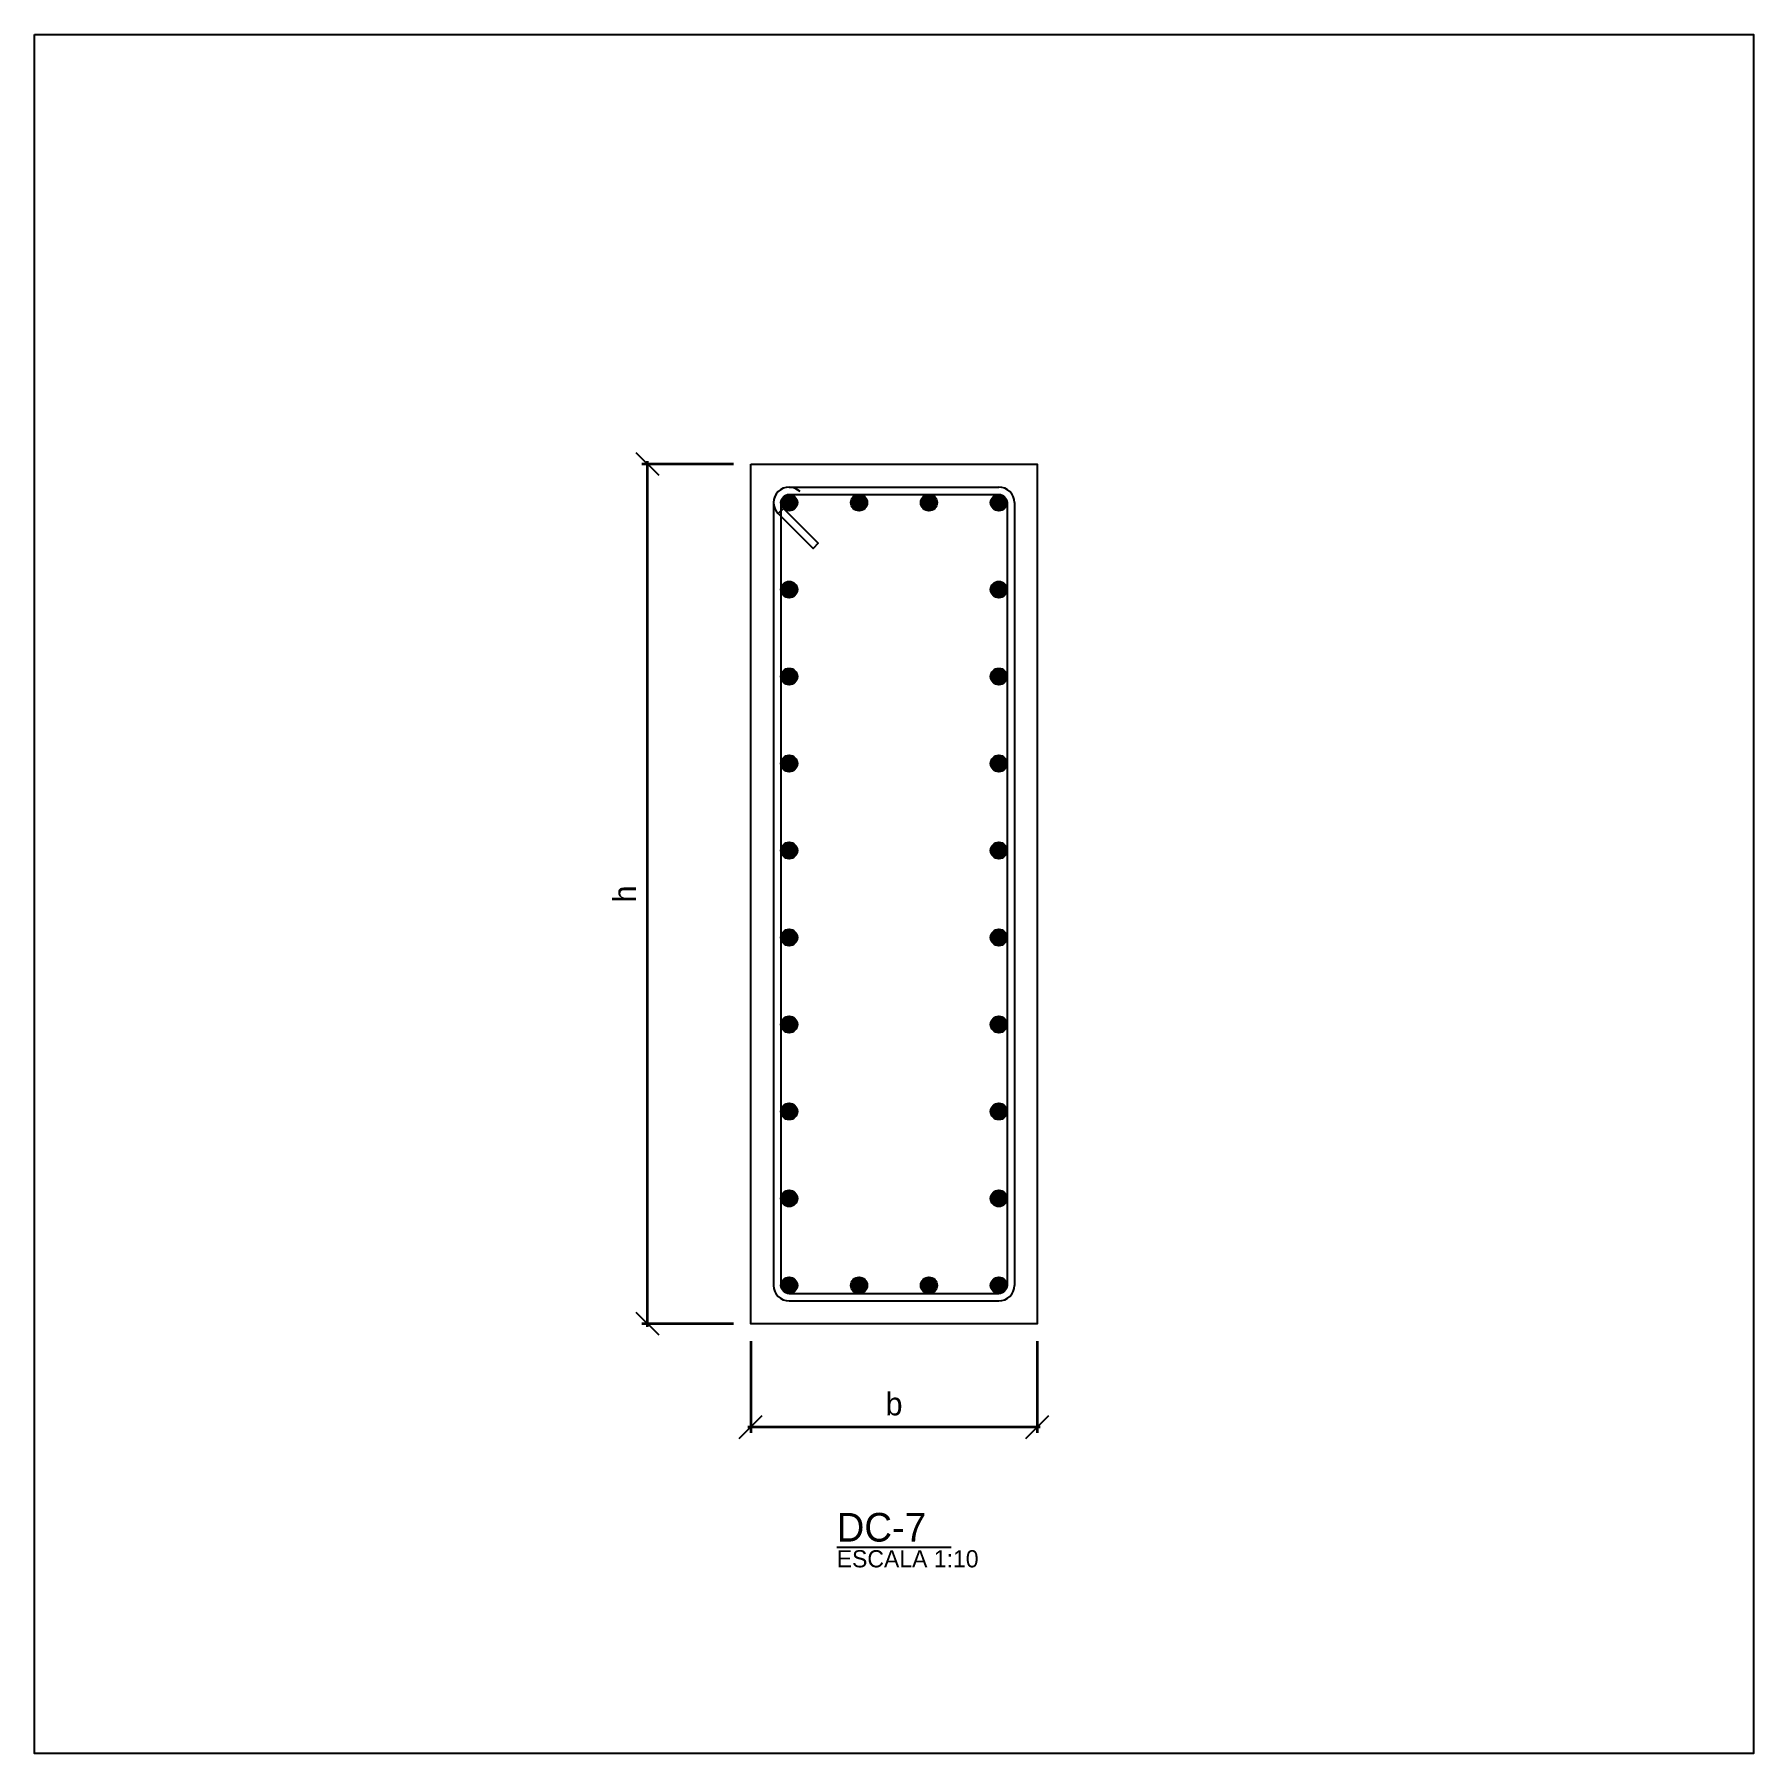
# Model space of a CAD drawing. Header units: metres. Extents: x 100 to 3100, y -41900 to 100.
# Drawn here: x 100 to 3100, y -20900 to -17900 of the extents above; entities that cross this region are included whole.
import ezdxf

# ---------------------------------------------------------------- set-up
doc = ezdxf.new("R2010")
doc.units = ezdxf.units.M
for name, color, linetype in [('Column', 3, 'Continuous'), ('DetailArea', 7, 'Continuous'), ('Rebar', 1, 'Continuous'), ('Text', 8, 'Continuous')]:
    doc.layers.add(name, color=color, linetype=linetype)
doc.styles.add('LiberationSerif', font='LiberationSerif-Regular.ttf')
doc.styles.add('OpenSansCondensed-Light', font='OpenSansCondensed-Light.ttf')
doc.dimstyles.new('EZDXF', dxfattribs={"dimtxt": 0.25, "dimasz": 0.175, "dimexe": 0.375, "dimexo": 0.125, "dimgap": 0.1, "dimtad": 1, "dimlfac": 100, "dimzin": 12, "dimdsep": 46, "dimtxsty": 'OpenSansCondensed-Light', "dimblk": 'ARCHTICK', "dimcen": 2.5, "dimazin": 3, "dimtfac": 0.5, "dimtmove": 2, "dimatfit": 3})

msp = doc.modelspace()

# ---------------------------------------------------------------- texts
at = {"layer": 'Text', "style": 'LiberationSerif'}
for s, height, p in [('DC-7', 50, (1500, -20530)), ('ESCALA 1:10', 30, (1500, -20575))]:
    msp.add_text(s, height=height, dxfattribs=at).set_placement(p)

# ---------------------------------------------------------------- blocks, each defined once
blk = doc.blocks.new('_ARCHTICK')
at = {"color": 0, "linetype": 'BYBLOCK', "const_width": 0.15}
blk.add_lwpolyline([(-0.5, -0.5), (0.5, 0.5)], dxfattribs=at)

# ---------------------------------------------------------------- dimensions: what is measured, and where the dimension line sits
msp.add_linear_dim(base=(1170, -20150), p1=(1350, -20150), p2=(1350, -18650), angle=90, text='h', dimstyle='EZDXF', override={"dimtxt": 40, "dimexe": 10, "dimexo": 30, "dimgap": 20, "dimtxsty": 'LiberationSerif', "dimtsz": 20, "dimdle": 5, "dimclrd": 1, "dimclre": 1, "dimclrt": 1, "dimlwd": 35, "dimlwe": 35}).render()
msp.add_linear_dim(base=(1350, -20330), p1=(1350, -20150), p2=(1850, -20150), text='b', dimstyle='EZDXF', override={"dimtxt": 40, "dimexe": 10, "dimexo": 30, "dimgap": 20, "dimtxsty": 'LiberationSerif', "dimtsz": 20, "dimdle": 5, "dimclrd": 1, "dimclre": 1, "dimclrt": 1, "dimlwd": 35, "dimlwe": 35}).render()

# ---------------------------------------------------------------- hatches: boundary and pattern name
h = msp.add_hatch(color=1)
h.dxf.hatch_style = 1
edge = h.paths.add_edge_path()
edge.add_ellipse((1417.025, -18717.025), major_axis=(14.325, 0), ratio=1, start_angle=0, end_angle=360)
h = msp.add_hatch(color=1)
h.dxf.hatch_style = 1
edge = h.paths.add_edge_path()
edge.add_ellipse((1539.00833, -18717.025), major_axis=(14.325, 0), ratio=1, start_angle=0, end_angle=360)
h = msp.add_hatch(color=1)
h.dxf.hatch_style = 1
edge = h.paths.add_edge_path()
edge.add_ellipse((1660.99167, -18717.025), major_axis=(14.325, 0), ratio=1, start_angle=0, end_angle=360)
h = msp.add_hatch(color=1)
h.dxf.hatch_style = 1
edge = h.paths.add_edge_path()
edge.add_ellipse((1782.975, -18717.025), major_axis=(14.325, 0), ratio=1, start_angle=0, end_angle=360)
h = msp.add_hatch(color=1)
h.dxf.hatch_style = 1
edge = h.paths.add_edge_path()
edge.add_ellipse((1417.025, -18868.79722), major_axis=(14.325, 0), ratio=1, start_angle=0, end_angle=360)
h = msp.add_hatch(color=1)
h.dxf.hatch_style = 1
edge = h.paths.add_edge_path()
edge.add_ellipse((1782.975, -18868.79722), major_axis=(14.325, 0), ratio=1, start_angle=0, end_angle=360)
h = msp.add_hatch(color=1)
h.dxf.hatch_style = 1
edge = h.paths.add_edge_path()
edge.add_ellipse((1417.025, -19020.56944), major_axis=(14.325, 0), ratio=1, start_angle=0, end_angle=360)
h = msp.add_hatch(color=1)
h.dxf.hatch_style = 1
edge = h.paths.add_edge_path()
edge.add_ellipse((1782.975, -19020.56944), major_axis=(14.325, 0), ratio=1, start_angle=0, end_angle=360)
h = msp.add_hatch(color=1)
h.dxf.hatch_style = 1
edge = h.paths.add_edge_path()
edge.add_ellipse((1417.025, -19172.34167), major_axis=(14.325, 0), ratio=1, start_angle=0, end_angle=360)
h = msp.add_hatch(color=1)
h.dxf.hatch_style = 1
edge = h.paths.add_edge_path()
edge.add_ellipse((1782.975, -19172.34167), major_axis=(14.325, 0), ratio=1, start_angle=0, end_angle=360)
h = msp.add_hatch(color=1)
h.dxf.hatch_style = 1
edge = h.paths.add_edge_path()
edge.add_ellipse((1417.025, -19324.11389), major_axis=(14.325, 0), ratio=1, start_angle=0, end_angle=360)
h = msp.add_hatch(color=1)
h.dxf.hatch_style = 1
edge = h.paths.add_edge_path()
edge.add_ellipse((1782.975, -19324.11389), major_axis=(14.325, 0), ratio=1, start_angle=0, end_angle=360)
h = msp.add_hatch(color=1)
h.dxf.hatch_style = 1
edge = h.paths.add_edge_path()
edge.add_ellipse((1417.025, -19475.88611), major_axis=(14.325, 0), ratio=1, start_angle=0, end_angle=360)
h = msp.add_hatch(color=1)
h.dxf.hatch_style = 1
edge = h.paths.add_edge_path()
edge.add_ellipse((1782.975, -19475.88611), major_axis=(14.325, 0), ratio=1, start_angle=0, end_angle=360)
h = msp.add_hatch(color=1)
h.dxf.hatch_style = 1
edge = h.paths.add_edge_path()
edge.add_ellipse((1417.025, -19627.65833), major_axis=(14.325, 0), ratio=1, start_angle=0, end_angle=360)
h = msp.add_hatch(color=1)
h.dxf.hatch_style = 1
edge = h.paths.add_edge_path()
edge.add_ellipse((1782.975, -19627.65833), major_axis=(14.325, 0), ratio=1, start_angle=0, end_angle=360)
h = msp.add_hatch(color=1)
h.dxf.hatch_style = 1
edge = h.paths.add_edge_path()
edge.add_ellipse((1417.025, -19779.43056), major_axis=(14.325, 0), ratio=1, start_angle=0, end_angle=360)
h = msp.add_hatch(color=1)
h.dxf.hatch_style = 1
edge = h.paths.add_edge_path()
edge.add_ellipse((1782.975, -19779.43056), major_axis=(14.325, 0), ratio=1, start_angle=0, end_angle=360)
h = msp.add_hatch(color=1)
h.dxf.hatch_style = 1
edge = h.paths.add_edge_path()
edge.add_ellipse((1417.025, -19931.20278), major_axis=(14.325, 0), ratio=1, start_angle=0, end_angle=360)
h = msp.add_hatch(color=1)
h.dxf.hatch_style = 1
edge = h.paths.add_edge_path()
edge.add_ellipse((1782.975, -19931.20278), major_axis=(14.325, 0), ratio=1, start_angle=0, end_angle=360)
h = msp.add_hatch(color=1)
h.dxf.hatch_style = 1
edge = h.paths.add_edge_path()
edge.add_ellipse((1417.025, -20082.975), major_axis=(14.325, 0), ratio=1, start_angle=0, end_angle=360)
h = msp.add_hatch(color=1)
h.dxf.hatch_style = 1
edge = h.paths.add_edge_path()
edge.add_ellipse((1539.00833, -20082.975), major_axis=(14.325, 0), ratio=1, start_angle=0, end_angle=360)
h = msp.add_hatch(color=1)
h.dxf.hatch_style = 1
edge = h.paths.add_edge_path()
edge.add_ellipse((1660.99167, -20082.975), major_axis=(14.325, 0), ratio=1, start_angle=0, end_angle=360)
h = msp.add_hatch(color=1)
h.dxf.hatch_style = 1
edge = h.paths.add_edge_path()
edge.add_ellipse((1782.975, -20082.975), major_axis=(14.325, 0), ratio=1, start_angle=0, end_angle=360)

# ---------------------------------------------------------------- linework, layer by layer
at = {"layer": 'Column'}
msp.add_lwpolyline([(1350, -18650), (1850, -18650), (1850, -20150), (1350, -20150), (1350, -18650)], dxfattribs=at)
at = {"layer": 'DetailArea'}
msp.add_lwpolyline([(100, -17900), (3100, -17900), (3100, -20900), (100, -20900), (100, -17900)], dxfattribs=at)
at = {"layer": 'Rebar'}
for points in [[(1417.025, -18690), (1782.975, -18690)], [(1390, -18717.025), (1390, -20082.975)], [(1402.7, -18717.025), (1402.7, -20082.975)], [(1417.025, -18702.7), (1782.975, -18702.7)], [(1797.3, -18717.025), (1797.3, -20082.975)], [(1810, -18717.025), (1810, -20082.975)], [(1406.8957, -18727.1543), (1467.67152, -18787.93013), (1458.69127, -18796.91039), (1397.91544, -18736.13456), (1406.8957, -18727.1543)], [(1417.025, -20097.3), (1782.975, -20097.3)], [(1417.025, -20110), (1782.975, -20110)]]:
    msp.add_lwpolyline(points, dxfattribs=at)
for centre in [(1417.025, -18717.025), (1539.00833, -18717.025), (1660.99167, -18717.025), (1782.975, -18717.025), (1417.025, -18868.79722), (1782.975, -18868.79722), (1417.025, -19020.56944), (1782.975, -19020.56944), (1417.025, -19172.34167), (1782.975, -19172.34167), (1417.025, -19324.11389), (1782.975, -19324.11389), (1417.025, -19475.88611), (1782.975, -19475.88611), (1417.025, -19627.65833), (1782.975, -19627.65833), (1417.025, -19779.43056), (1782.975, -19779.43056), (1417.025, -19931.20278), (1782.975, -19931.20278), (1417.025, -20082.975), (1539.00833, -20082.975), (1660.99167, -20082.975), (1782.975, -20082.975)]:
    msp.add_circle(centre, 14.325, dxfattribs=at)
for centre, start, end in [((1417.025, -18717.025), 90, 180), ((1417.025, -18717.025), 45, 225), ((1782.975, -18717.025), 0, 90), ((1417.025, -20082.975), 180, 270), ((1782.975, -20082.975), 270, 0)]:
    msp.add_arc(centre, 27.025, start, end, dxfattribs=at)
at = {"layer": 'Text'}
msp.add_lwpolyline([(1500, -20540), (1700, -20540)], dxfattribs=at)

msp.set_redraw_order([(e.dxf.handle, doc.entitydb.next_handle()) for e in msp.query("TEXT MTEXT ATTDEF DIMENSION ARC_DIMENSION")])  # texts and dimensions are drawn at this point

doc.saveas('drawing.dxf')
